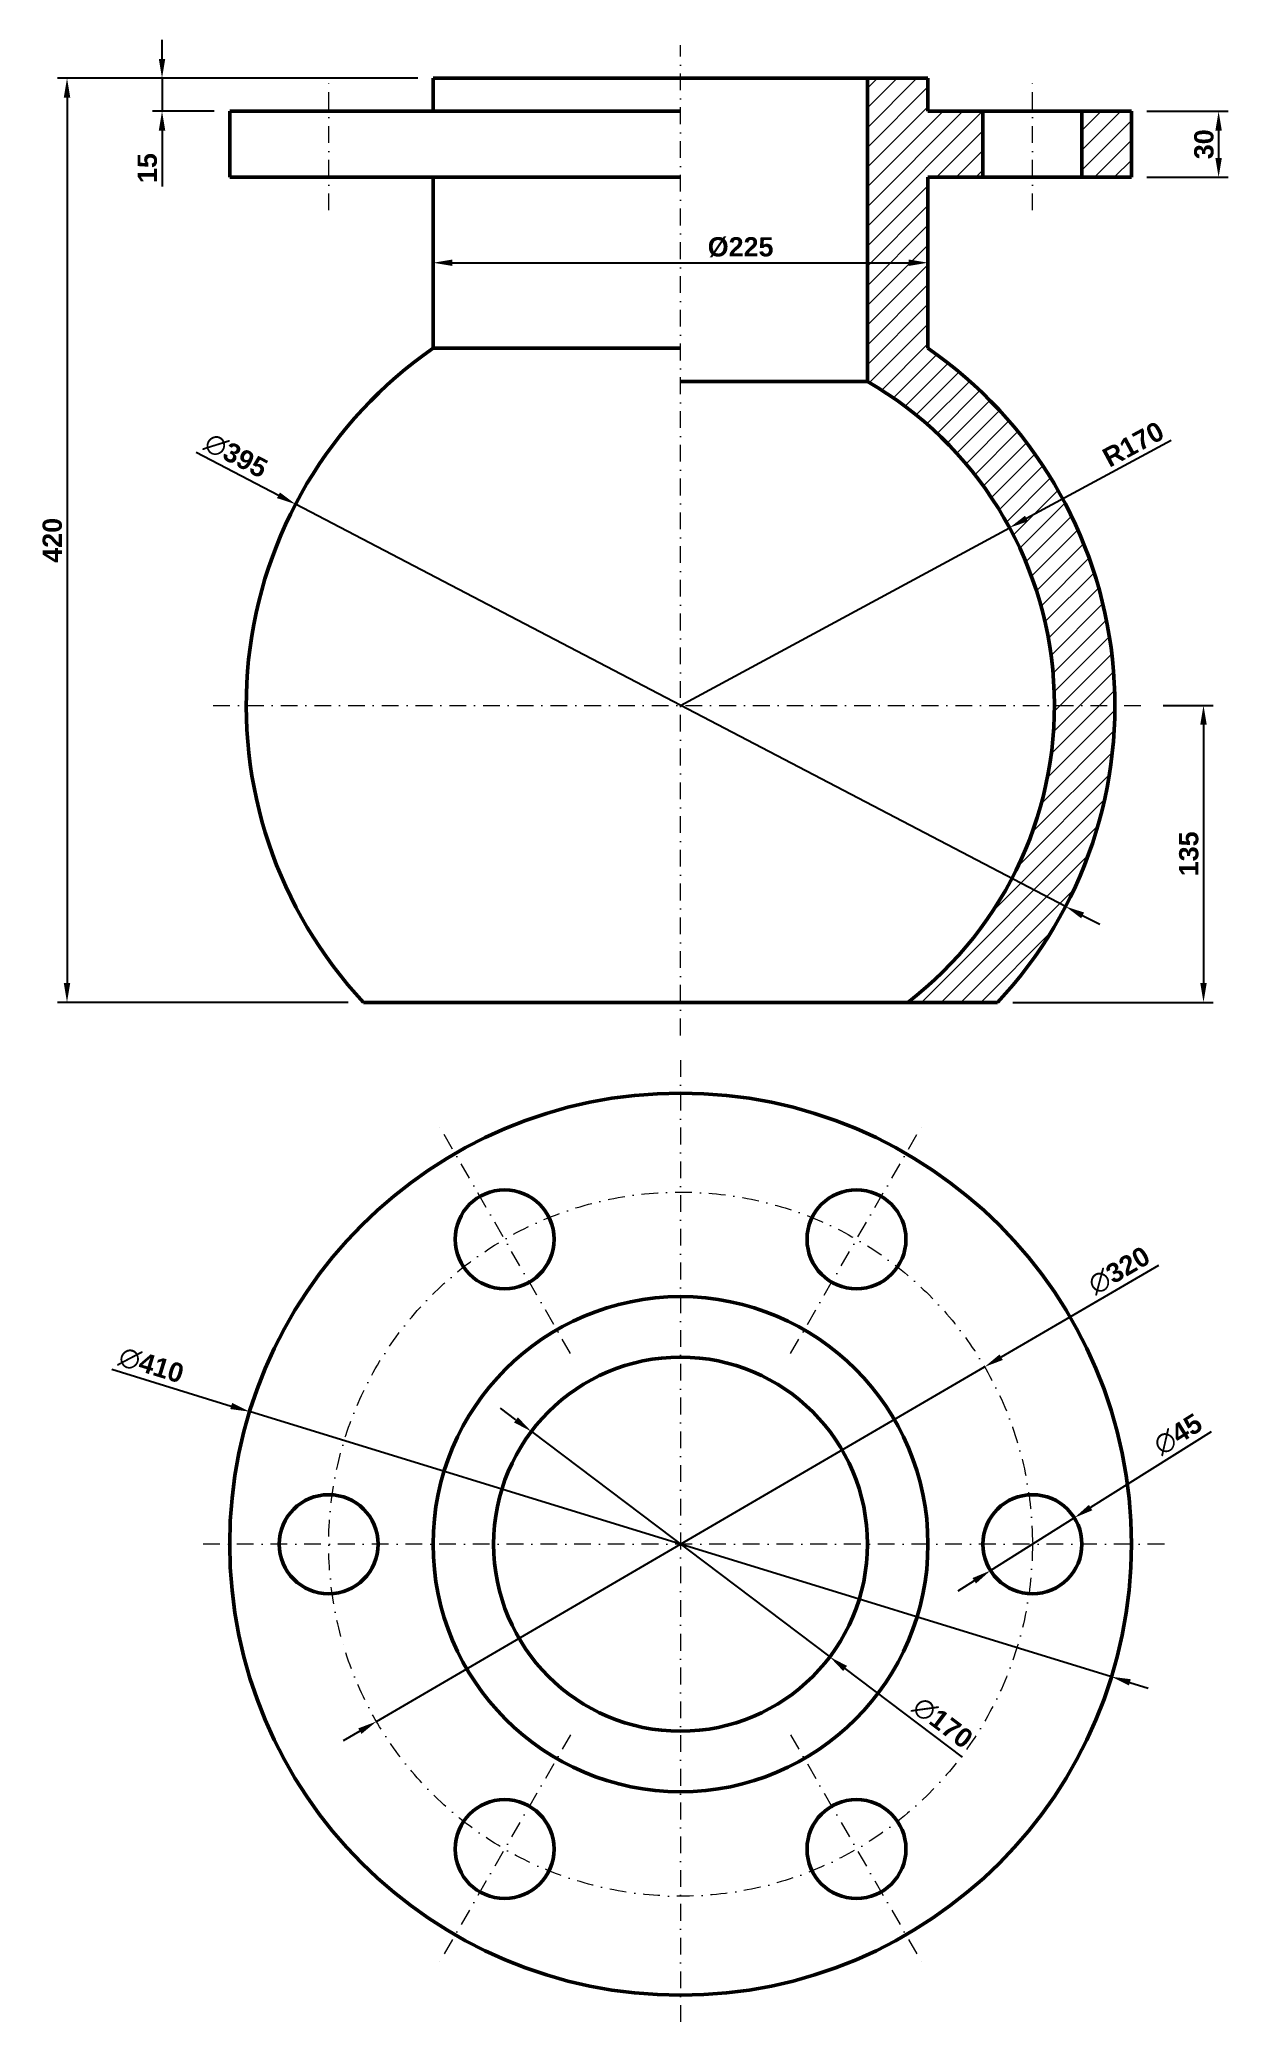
# Model space of a CAD drawing. Header units: millimetres. Extents: x 5774 to 12351, y 222 to 1276.
# Drawn here: x 11811 to 12351, y 340 to 1243 of the extents above; entities that cross this region are included whole.
import ezdxf

# ---------------------------------------------------------------- set-up
doc = ezdxf.new("R2010")
doc.units = ezdxf.units.MM
doc.header["$LTSCALE"] = 0.3
doc.linetypes.add('DASHDOTX2', pattern=[50.8, 25.4, -12.7, 0, -12.7])
for name, color, linetype, lineweight in [('Contorno', 5, 'Continuous', 50), ('cotas', 7, 'Continuous', 9), ('Hachura', 252, 'Continuous', 15), ('Linha de Centro', 46, 'DASHDOTX2', 9)]:
    doc.layers.add(name, color=color, linetype=linetype, lineweight=lineweight)
doc.styles.add('Cotas', font='')
doc.styles.get('Cotas').set_extended_font_data('Arial', bold=True)
doc.dimstyles.new('Cotas', dxfattribs={"dimscale": 0, "dimtxt": 2.5, "dimasz": 2.5, "dimexe": 1.25, "dimexo": 2, "dimtad": 1, "dimtxsty": 'Cotas', "dimcen": 2.5, "dimclrt": 102, "dimadec": 0, "dimazin": 0, "dimtfac": 1, "dimtmove": 0, "dimatfit": 3, "dimfxl": 1, "dimarcsym": 0})

msp = doc.modelspace()

# ---------------------------------------------------------------- blocks, each defined once
blk = doc.blocks.new('*D27')
at = {"layer": 'cotas', "color": 0, "lineweight": -2, "transparency": 16777216}
for p, q in [((11866.55, 1234.55), (11866.55, 1243.3)), ((11982.83, 1225.8), (11862.18, 1225.8)), ((11866.55, 1225.8), (11866.55, 1210.8)), ((11890.33, 1210.8), (11862.18, 1210.8)), ((11866.55, 1202.05), (11866.55, 1176.66))]:
    blk.add_line(p, q, dxfattribs=at)
at = {"layer": 'cotas', "color": 0, "transparency": 16777216}
for points in [[(11865.09, 1234.55), (11868.01, 1234.55), (11866.55, 1225.8)], [(11865.09, 1202.05), (11868.01, 1202.05), (11866.55, 1210.8)]]:
    blk.add_solid(points, dxfattribs=at)
at = {"layer": 'Defpoints', "color": 0, "transparency": 16777216}
for p in [(11989.83, 1225.8), (11866.55, 1210.8), (11897.33, 1210.8)]:
    blk.add_point(p, dxfattribs=at)
at = {"layer": 'cotas', "color": 102, "transparency": 16777216, "insert": (11859.9, 1184.98), "char_height": 8.75, "attachment_point": 5, "rotation": 90, "style": 'Cotas'}
blk.add_mtext('15', dxfattribs=at)
blk = doc.blocks.new('*D18')
at = {"layer": 'cotas', "color": 0, "lineweight": -2, "transparency": 16777216}
for p, q in [((12314.33, 1210.8), (12351.38, 1210.8)), ((12347, 1202.05), (12347, 1189.55)), ((12314.33, 1180.8), (12351.38, 1180.8))]:
    blk.add_line(p, q, dxfattribs=at)
at = {"layer": 'cotas', "color": 0, "transparency": 16777216}
for points in [[(12345.54, 1202.05), (12348.46, 1202.05), (12347, 1210.8)], [(12345.54, 1189.55), (12348.46, 1189.55), (12347, 1180.8)]]:
    blk.add_solid(points, dxfattribs=at)
at = {"layer": 'Defpoints', "color": 0, "transparency": 16777216}
for p in [(12307.33, 1210.8), (12307.33, 1180.8), (12347, 1180.8)]:
    blk.add_point(p, dxfattribs=at)
at = {"layer": 'cotas', "color": 102, "transparency": 16777216, "insert": (12340.35, 1195.8), "char_height": 8.75, "attachment_point": 5, "rotation": 90, "style": 'Cotas'}
blk.add_mtext('30', dxfattribs=at)
blk = doc.blocks.new('*D26')
at = {"layer": 'cotas', "color": 0, "lineweight": -2, "transparency": 16777216}
for p, q in [((11982.83, 1225.8), (11818.97, 1225.8)), ((11823.35, 1217.05), (11823.35, 814.55)), ((11951.17, 805.8), (11818.97, 805.8))]:
    blk.add_line(p, q, dxfattribs=at)
at = {"layer": 'cotas', "color": 0, "transparency": 16777216}
for points in [[(11821.89, 1217.05), (11824.81, 1217.05), (11823.35, 1225.8)], [(11821.89, 814.55), (11824.81, 814.55), (11823.35, 805.8)]]:
    blk.add_solid(points, dxfattribs=at)
at = {"layer": 'Defpoints', "color": 0, "transparency": 16777216}
for p in [(11989.83, 1225.8), (11823.35, 805.8), (11958.17, 805.8)]:
    blk.add_point(p, dxfattribs=at)
at = {"layer": 'cotas', "color": 102, "transparency": 16777216, "insert": (11816.69, 1015.8), "char_height": 8.75, "attachment_point": 5, "rotation": 90, "style": 'Cotas'}
blk.add_mtext('420', dxfattribs=at)
blk = doc.blocks.new('*D25')
at = {"layer": 'cotas', "color": 0, "lineweight": -2, "transparency": 16777216}
for p, q in [((11989.83, 1148.96), (11989.83, 1146.34)), ((12214.83, 1148.96), (12214.83, 1146.34)), ((11998.58, 1141.96), (12206.08, 1141.96))]:
    blk.add_line(p, q, dxfattribs=at)
at = {"layer": 'cotas', "color": 0, "transparency": 16777216}
for points in [[(11998.58, 1143.42), (11998.58, 1140.5), (11989.83, 1141.96)], [(12206.08, 1143.42), (12206.08, 1140.5), (12214.83, 1141.96)]]:
    blk.add_solid(points, dxfattribs=at)
at = {"layer": 'Defpoints', "color": 0, "transparency": 16777216}
for p in [(11989.83, 1141.96), (12214.83, 1141.96), (12214.83, 1141.96)]:
    blk.add_point(p, dxfattribs=at)
at = {"layer": 'cotas', "color": 102, "transparency": 16777216, "insert": (12129.64, 1148.98), "char_height": 8.75, "attachment_point": 5, "style": 'Cotas'}
blk.add_mtext('%%C225', dxfattribs=at)
blk = doc.blocks.new('*D24')
at = {"layer": 'cotas', "color": 0, "lineweight": -2, "transparency": 16777216}
for p, q in [((12321.83, 940.8), (12344.5, 940.8)), ((12340.13, 932.05), (12340.13, 814.55)), ((12253.49, 805.8), (12344.5, 805.8))]:
    blk.add_line(p, q, dxfattribs=at)
at = {"layer": 'cotas', "color": 0, "transparency": 16777216}
for points in [[(12338.67, 932.05), (12341.59, 932.05), (12340.13, 940.8)], [(12338.67, 814.55), (12341.59, 814.55), (12340.13, 805.8)]]:
    blk.add_solid(points, dxfattribs=at)
at = {"layer": 'Defpoints', "color": 0, "transparency": 16777216}
for p in [(12314.83, 940.8), (12246.49, 805.8), (12340.13, 805.8)]:
    blk.add_point(p, dxfattribs=at)
at = {"layer": 'cotas', "color": 102, "transparency": 16777216, "insert": (12333.47, 873.3), "char_height": 8.75, "attachment_point": 5, "rotation": 90, "style": 'Cotas'}
blk.add_mtext('135', dxfattribs=at)
blk = doc.blocks.new('*D23')
at = {"layer": 'cotas', "color": 0, "lineweight": -2, "transparency": 16777216}
for p, q in [((11882.03, 1055.84), (11919.51, 1036.27)), ((12277.4, 849.38), (11927.26, 1032.22)), ((12285.15, 845.33), (12292.91, 841.28))]:
    blk.add_line(p, q, dxfattribs=at)
at = {"layer": 'cotas', "color": 0, "transparency": 16777216}
for points in [[(11920.18, 1037.56), (11918.83, 1034.98), (11927.26, 1032.22)], [(12285.83, 846.62), (12284.48, 844.03), (12277.4, 849.38)]]:
    blk.add_solid(points, dxfattribs=at)
at = {"layer": 'Defpoints', "color": 0, "transparency": 16777216}
for p in [(11927.26, 1032.22), (12277.4, 849.38)]:
    blk.add_point(p, dxfattribs=at)
at = {"layer": 'cotas', "color": 102, "transparency": 16777216, "insert": (11900.14, 1054.3), "char_height": 8.75, "attachment_point": 5, "rotation": 332.42599, "style": 'Cotas'}
blk.add_mtext('∅395', dxfattribs=at)
blk = doc.blocks.new('*D22')
at = {"layer": 'cotas', "color": 0, "lineweight": -2, "transparency": 16777216}
for p, q in [((12325.47, 1061.22), (12259.63, 1025.69)), ((12102.33, 940.8), (12251.93, 1021.54))]:
    blk.add_line(p, q, dxfattribs=at)
at = {"layer": 'cotas', "color": 0, "transparency": 16777216}
blk.add_solid([(12258.94, 1026.97), (12260.33, 1024.41), (12251.93, 1021.54)], dxfattribs=at)
at = {"layer": 'Defpoints', "color": 0, "transparency": 16777216}
for p in [(12251.93, 1021.54), (12102.33, 940.8)]:
    blk.add_point(p, dxfattribs=at)
at = {"layer": 'cotas', "color": 102, "transparency": 16777216, "insert": (12308.18, 1059.45), "char_height": 8.75, "attachment_point": 5, "rotation": 28.35451, "style": 'Cotas'}
blk.add_mtext('R170', dxfattribs=at)
blk = doc.blocks.new('*D17')
at = {"layer": 'cotas', "color": 0, "lineweight": -2, "transparency": 16777216}
for p, q in [((12343.58, 610.62), (12288.79, 576.18)), ((12243.28, 547.58), (12281.38, 571.53)), ((12235.87, 542.92), (12228.46, 538.27))]:
    blk.add_line(p, q, dxfattribs=at)
at = {"layer": 'cotas', "color": 0, "transparency": 16777216}
for points in [[(12288.01, 577.42), (12289.56, 574.95), (12281.38, 571.53)], [(12235.1, 544.16), (12236.65, 541.69), (12243.28, 547.58)]]:
    blk.add_solid(points, dxfattribs=at)
at = {"layer": 'Defpoints', "color": 0, "transparency": 16777216}
for p in [(12281.38, 571.53), (12243.28, 547.58)]:
    blk.add_point(p, dxfattribs=at)
at = {"layer": 'cotas', "color": 102, "transparency": 16777216, "insert": (12328.53, 609.45), "char_height": 8.75, "attachment_point": 5, "rotation": 32.15167, "style": 'Cotas'}
blk.add_mtext('∅45', dxfattribs=at)
blk = doc.blocks.new('*D21')
at = {"layer": 'cotas', "color": 0, "lineweight": -2, "transparency": 16777216}
for p, q in [((12319.69, 686.23), (12248.13, 644.52)), ((11964.09, 478.99), (12240.57, 640.12)), ((11956.53, 474.58), (11948.97, 470.18))]:
    blk.add_line(p, q, dxfattribs=at)
at = {"layer": 'cotas', "color": 0, "transparency": 16777216}
for points in [[(12247.39, 645.78), (12248.86, 643.26), (12240.57, 640.12)], [(11955.8, 475.84), (11957.27, 473.32), (11964.09, 478.99)]]:
    blk.add_solid(points, dxfattribs=at)
at = {"layer": 'Defpoints', "color": 0, "transparency": 16777216}
for p in [(12240.57, 640.12), (11964.09, 478.99)]:
    blk.add_point(p, dxfattribs=at)
at = {"layer": 'cotas', "color": 102, "transparency": 16777216, "insert": (12301.77, 683.91), "char_height": 8.75, "attachment_point": 5, "rotation": 30.23346, "style": 'Cotas'}
blk.add_mtext('∅320', dxfattribs=at)
blk = doc.blocks.new('*D20')
at = {"layer": 'cotas', "color": 0, "lineweight": -2, "transparency": 16777216}
for p, q in [((11843.68, 639.05), (11898.01, 622.35)), ((12298.28, 499.32), (11906.38, 619.78)), ((12306.65, 496.75), (12315.01, 494.18))]:
    blk.add_line(p, q, dxfattribs=at)
at = {"layer": 'cotas', "color": 0, "transparency": 16777216}
for points in [[(11898.44, 623.74), (11897.58, 620.96), (11906.38, 619.78)], [(12307.08, 498.15), (12306.22, 495.36), (12298.28, 499.32)]]:
    blk.add_solid(points, dxfattribs=at)
at = {"layer": 'Defpoints', "color": 0, "transparency": 16777216}
for p in [(11906.38, 619.78), (12298.28, 499.32)]:
    blk.add_point(p, dxfattribs=at)
at = {"layer": 'cotas', "color": 102, "transparency": 16777216, "insert": (11861.66, 640.86), "char_height": 8.75, "attachment_point": 5, "rotation": 342.91504, "style": 'Cotas'}
blk.add_mtext('∅410', dxfattribs=at)
blk = doc.blocks.new('*D19')
at = {"layer": 'cotas', "color": 0, "lineweight": -2, "transparency": 16777216}
for p, q in [((12027.5, 616.03), (12020.52, 621.31)), ((12034.49, 610.76), (12170.17, 508.34)), ((12230.56, 462.75), (12177.15, 503.07))]:
    blk.add_line(p, q, dxfattribs=at)
at = {"layer": 'cotas', "color": 0, "transparency": 16777216}
for points in [[(12028.38, 617.2), (12026.63, 614.87), (12034.49, 610.76)], [(12178.03, 504.23), (12176.28, 501.91), (12170.17, 508.34)]]:
    blk.add_solid(points, dxfattribs=at)
at = {"layer": 'Defpoints', "color": 0, "transparency": 16777216}
for p in [(12034.49, 610.76), (12170.17, 508.34)]:
    blk.add_point(p, dxfattribs=at)
at = {"layer": 'cotas', "color": 102, "transparency": 16777216, "insert": (12221.5, 478.39), "char_height": 8.75, "attachment_point": 5, "rotation": 322.95263, "style": 'Cotas'}
blk.add_mtext('∅170', dxfattribs=at)

# ---------------------------------------------------------------- dimensions: what is measured, and where the dimension line sits
at = {"layer": 'cotas'}
for base, p1, p2, picture, middle in [((11866.55, 1210.798), (11989.83, 1225.798), (11897.33, 1210.798), '*D27', (11859.895, 1184.981)), ((11823.348, 805.798), (11989.83, 1225.798), (11958.173, 805.798), '*D26', (11816.693, 1015.798)), ((12347.002, 1180.798), (12307.33, 1210.798), (12307.33, 1180.798), '*D18', (12340.347, 1195.798)), ((12340.128, 805.798), (12314.83, 940.798), (12246.487, 805.798), '*D24', (12333.473, 873.298))]:
    dim = msp.add_linear_dim(base=base, p1=p1, p2=p2, angle=90, dimstyle='Cotas', override={"dimscale": 3.5}, dxfattribs=at)
    dim.commit()
    dim.dimension.update_dxf_attribs({"geometry": picture, "text_midpoint": middle})
dim = msp.add_linear_dim(base=(12214.83, 1141.961), p1=(11989.83, 1141.961), p2=(12214.83, 1141.961), text='%%C<>', dimstyle='Cotas', override={"dimscale": 3.5}, dxfattribs=at)
dim.commit()
dim.dimension.update_dxf_attribs({"geometry": '*D25', "text_midpoint": (12129.636, 1141.961), "dimtype": 160})
dim = msp.add_diameter_dim_2p(p1=(12277.396, 849.376), p2=(11927.263, 1032.219), dimstyle='Cotas', override={"dimscale": 3.5}, dxfattribs=at)
dim.commit()
dim.dimension.update_dxf_attribs({"geometry": '*D23', "text_midpoint": (11900.137, 1054.3)})
dim = msp.add_radius_dim(center=(12102.33, 940.798), mpoint=(12251.934, 1021.535), dimstyle='Cotas', override={"dimscale": 3.5}, dxfattribs=at)
dim.commit()
dim.dimension.update_dxf_attribs({"geometry": '*D22', "text_midpoint": (12311.344, 1053.597), "dimtype": 164})
for p1, p2, picture, middle in [((11964.093, 478.988), (12240.566, 640.116), '*D21', (12305.304, 677.845)), ((12298.283, 499.325), (11906.376, 619.779), '*D20', (11859.598, 634.156)), ((12034.488, 610.762), (12170.171, 508.341), '*D19', (12217.274, 472.786)), ((12243.28, 547.578), (12281.379, 571.525), '*D17', (12332.263, 603.509))]:
    dim = msp.add_diameter_dim_2p(p1=p1, p2=p2, dimstyle='Cotas', override={"dimscale": 3.5}, dxfattribs=at)
    dim.commit()
    dim.dimension.update_dxf_attribs({"geometry": picture, "text_midpoint": middle, "dimtype": 163})

# ---------------------------------------------------------------- hatches: boundary and pattern name
at = {"layer": 'Hachura'}
h = msp.add_hatch(dxfattribs=at)
h.set_pattern_fill('ANSI31', color=256, scale=2)
h.set_pattern_definition([(45, (89.0293, -756.2577), (-4.490128, 4.490128), [])])
h.paths.add_polyline_path([(12214.83, 1180.798), (12239.83, 1180.798), (12239.83, 1210.798), (12214.83, 1210.798), (12214.83, 1225.798), (12187.33, 1225.798), (12187.33, 1088.022, -0.2679492), (12272.33, 940.798), (12299.83, 940.798, 0.2459764), (12214.83, 1103.125)])
h.paths.add_polyline_path([(12307.33, 1210.798), (12284.83, 1210.798), (12284.83, 1180.798), (12307.33, 1180.798)])
h.paths.add_polyline_path([(12299.83, 940.798), (12272.33, 940.798, -0.2334985), (12205.649, 805.798), (12246.487, 805.798, 0.190404)])

# ---------------------------------------------------------------- linework, layer by layer
at = {"layer": 'Contorno'}
for p, q in [((12102.33, 1225.798), (11989.83, 1225.798)), ((11989.83, 1210.798), (11989.83, 1225.798)), ((12102.33, 1225.798), (12214.83, 1225.798)), ((12187.33, 1088.022), (12187.33, 1225.798)), ((12214.83, 1210.798), (12214.83, 1225.798)), ((12102.33, 1210.798), (11897.33, 1210.798)), ((11897.33, 1180.798), (11897.33, 1210.798)), ((12214.83, 1210.798), (12307.33, 1210.798)), ((12239.83, 1180.798), (12239.83, 1210.798)), ((12284.83, 1180.798), (12284.83, 1210.798)), ((12307.33, 1180.798), (12307.33, 1210.798)), ((12102.33, 1180.798), (11897.33, 1180.798)), ((11989.83, 1103.125), (11989.83, 1180.798)), ((12214.83, 1180.798), (12307.33, 1180.798)), ((12214.83, 1103.125), (12214.83, 1180.798)), ((11989.83, 1103.125), (12102.33, 1103.125)), ((12187.33, 1088.022), (12102.33, 1088.022)), ((12102.33, 805.798), (11958.173, 805.798)), ((12102.33, 805.798), (12246.487, 805.798))]:
    msp.add_line(p, q, dxfattribs=at)
for centre, radius in [((12102.33, 559.552), 205), ((12022.33, 698.116), 22.5), ((12182.33, 698.116), 22.5), ((12102.33, 559.552), 112.5), ((12102.33, 559.552), 85), ((11942.33, 559.552), 22.5), ((12262.33, 559.552), 22.5), ((12022.33, 420.988), 22.5), ((12182.33, 420.988), 22.5)]:
    msp.add_circle(centre, radius, dxfattribs=at)
for radius, start, end in [(197.5, 124.723749, 223.121232), (197.5, 316.878768, 55.276251), (170, 307.428006, 60)]:
    msp.add_arc((12102.33, 940.798), radius, start, end, dxfattribs=at)
at = {"layer": 'Linha de Centro'}
for p, q in [((12102.33, 790.798), (12102.33, 1240.798)), ((11942.33, 1165.798), (11942.33, 1225.798)), ((12262.33, 1165.798), (12262.33, 1225.798)), ((11889.83, 940.798), (12314.83, 940.798)), ((12102.33, 779.552), (12102.33, 339.552)), ((12052.33, 646.154), (11992.33, 750.077)), ((12152.33, 646.154), (12212.33, 750.077)), ((12322.33, 559.552), (11882.33, 559.552)), ((12052.33, 472.949), (11992.33, 369.026)), ((12152.33, 472.949), (12212.33, 369.026))]:
    msp.add_line(p, q, dxfattribs=at)
msp.add_circle((12102.33, 559.552), 160, dxfattribs=at)

msp.set_redraw_order([(e.dxf.handle, doc.entitydb.next_handle()) for e in msp.query("TEXT MTEXT ATTDEF DIMENSION ARC_DIMENSION")])  # texts and dimensions are drawn at this point

doc.saveas('drawing.dxf')
